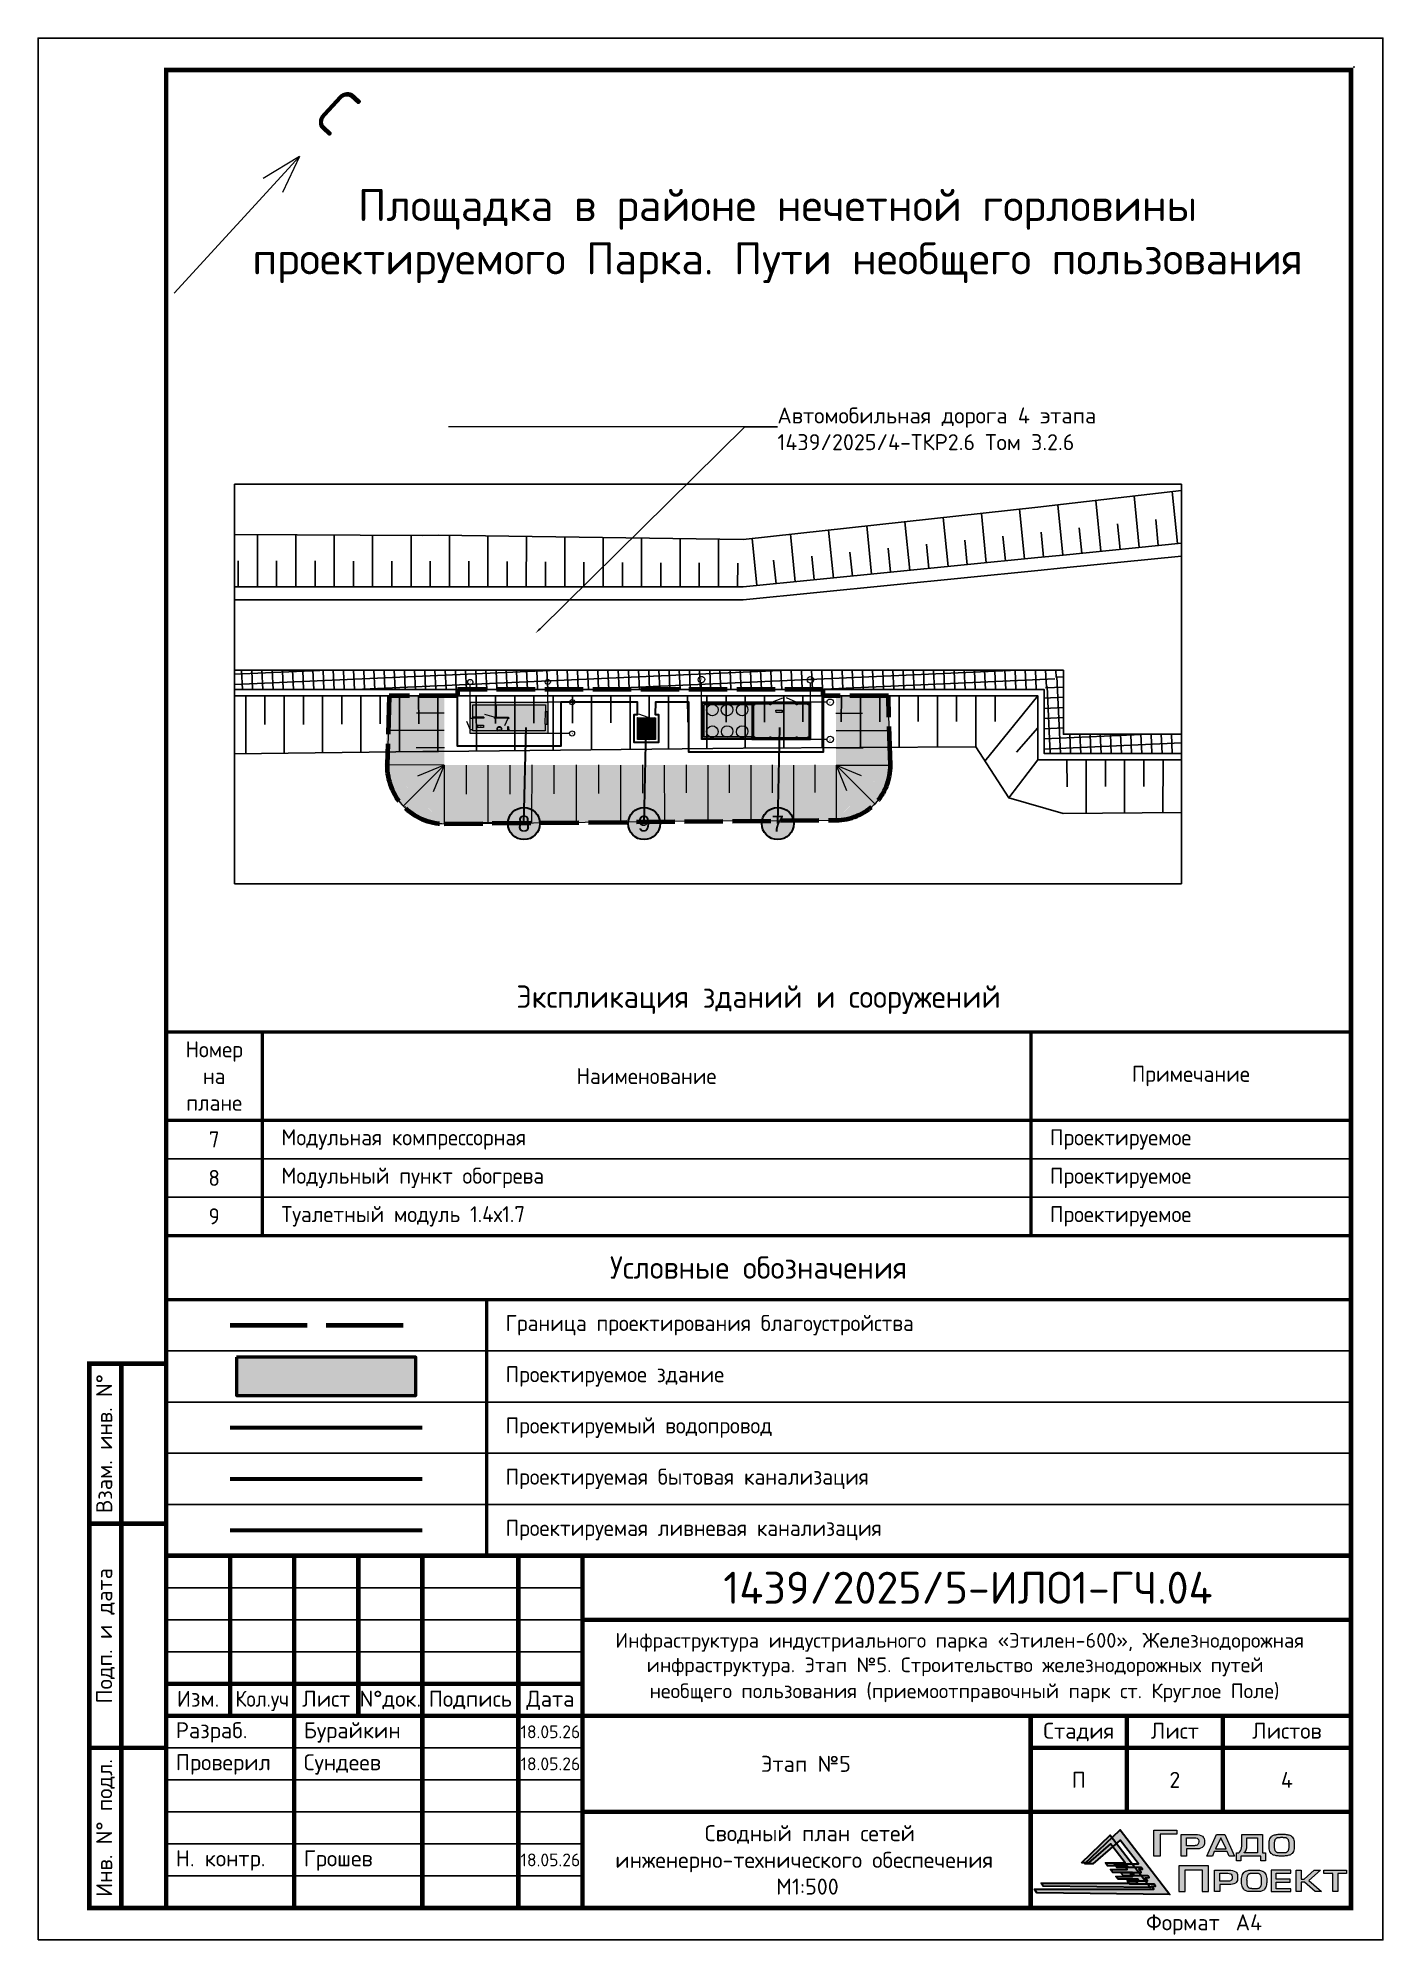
# Paper-space layout '4.2_СПИС' of a CAD drawing. Header units: metres, sheet in millimetres. Extents: x 0 to 210, y 0 to 297.
# The model-space entities are those that its viewports show. They can reach past a viewport. Long polylines and large blocks are cut down to what shows.
import ezdxf
from ezdxf import colors
from ezdxf.entities.mleader import LeaderData, LeaderLine
from ezdxf.enums import TextEntityAlignment as Align
from ezdxf.math import Vec2, Vec3

# ---------------------------------------------------------------- set-up
doc = ezdxf.new("R2010")
doc.units = ezdxf.units.M
doc.linetypes.add('ACAD_ISO02W100', pattern=[15, 12, -3])
for name, color, linetype, lineweight in [('280_ПОР_Откосы планировки', 250, 'Continuous', 20), ('ГП_АД том 3.2.6', 250, 'Continuous', 40), ('ГП_Борт_БР100.20.8', 15, 'Continuous', 30), ('ГП_Границы ЗУ', 1, 'Continuous', 50), ('ГТ_ЭКСПЛИКАЦИЯ', 7, 'Continuous', 30), ('ПД_Проект_Штрих_Тротуар', 24, 'Continuous', 9), ('СО_НВК_В1', 172, 'Continuous', 60), ('СО_НВК_К1', 94, 'Continuous', 60), ('СО_НВК_К2', 14, 'Continuous', 60)]:
    doc.layers.add(name, color=color, linetype=linetype, lineweight=lineweight)
for name, color, linetype in [('_ОФОРМ_Примечания', 7, 'Continuous'), ('_Рамка-текст', 7, 'Continuous'), ('АД_серый', 250, 'Continuous'), ('ВС текст_2эт', 7, 'Continuous'), ('ГП_здания', 7, 'Continuous'), ('ПП_Дорога_Покрытия_Газон', 3, 'Continuous'), ('ПП_Рамка_ДинамическийФормат', 7, 'Continuous'), ('ТХ-площадка', 7, 'Continuous')]:
    doc.layers.add(name, color=color, linetype=linetype)
doc.layers.add('ГП_Штриховка отмостки', color=7, linetype='Continuous', true_color=0xfbfccf)
doc.layers.add('ОНХП-ГП текст', color=98, linetype='Continuous', lineweight=20, true_color=0x000800)
doc.layers.add('помощь', color=1, linetype='Continuous', plot=False)
doc.styles.add('Gipronikel', font='GOST Common.ttf')
doc.styles.add('GOST Common', font='GOST Common.ttf')
doc.styles.add('GOST-2.304_Type-B', font='arial.ttf')
doc.styles.add('ISOCPEUR', font='isocpeur.ttf')
doc.styles.add('Line_GUGK', font='', dxfattribs={"height": 1})
doc.styles.add('ГОСТ', font='')
doc.styles.add('ГОСТ 2.304', font='isocpeui.ttf')
doc.styles.add('СПДС', font='isocpeur.ttf')
doc.styles.add('СПДС 2.5', font='isocpeur.ttf', dxfattribs={"width": 0.8, "height": 2.5})
doc.styles.get('Line_GUGK').set_extended_font_data('Bm431', italic=True)
doc.styles.get('ГОСТ').set_extended_font_data('GOST type A')
doc.linetypes.add('g5_121_t', pattern='A,4,-0.4,["Т",Line_GUGK,S=1,R=0,X=0,Y=-0.5],-1.2,12', length=17.6)
pattern_1 = [(228.935602527, (-2304778.50083, -470363.11837), (0.119693011739, -0.104283965406), []), (318.935602527, (-2304778.50083, -470363.11837), (0.104283965406, 0.119693011739), [])]

psp = doc.layouts.new('4.2_СПИС')

# ---------------------------------------------------------------- texts
at = {"layer": '_Рамка-текст', "char_height": 2, "width": 10, "attachment_point": 5, "line_spacing_factor": 1.1, "style": 'СПДС 2.5'}
for insert in [(80, 32.5), (80, 27.5), (80, 12.5)]:
    psp.add_mtext('{\\W1;18.05.26}', dxfattribs=dict(at, insert=insert))
at = {"layer": 'ВС текст_2эт', "insert": (115.48, 266.07), "char_height": 5, "width": 171.5592, "attachment_point": 5, "style": 'ISOCPEUR'}
psp.add_mtext('Площадка в районе нечетной горловины проектируемого Парка. Пути необщего пользования', dxfattribs=at)
at = {"layer": 'ОНХП-ГП текст', "ltscale": 250, "insert": (47.84, 289.55), "char_height": 7.42, "width": 67.0666, "attachment_point": 1, "rotation": 317.3507, "style": 'ГОСТ'}
psp.add_mtext('С', dxfattribs=at)

msp = doc.modelspace()

# ---------------------------------------------------------------- blocks, each defined once
blk = doc.blocks.new('*U108')
at = {"layer": 'ПП_Рамка_ДинамическийФормат', "linetype": 'Continuous', "lineweight": 30, "true_color": 0x0c6001}
h = blk.add_hatch(color=88, dxfattribs=at)
h.dxf.hatch_style = 1
h.paths.add_polyline_path([(163.4, 11.89), (168.95, 17.21), (176.72, 7.1), (155.95, 7.34), (155.59, 7.93), (174.24, 7.93), (173.87, 8.41), (174.5, 8.41), (174.28, 8.69), (170.46, 8.69), (170.04, 9.24), (173.23, 9.24), (172.86, 9.72), (173.49, 9.73), (173.27, 10), (169.47, 10), (169.04, 10.56), (172.22, 10.56), (171.86, 11.03), (172.48, 11.04), (172.26, 11.33), (168.45, 11.32), (168.02, 11.87), (171.84, 11.88), (168.98, 15.58), (164.72, 11.89)])
at = {"layer": 'ПП_Рамка_ДинамическийФормат', "linetype": 'Continuous', "lineweight": 30, "true_color": 0x033c8c}
h = blk.add_hatch(color=156, dxfattribs=at)
h.dxf.hatch_style = 1
h.paths.add_polyline_path([(162.93, 12.05), (167.41, 16.35), (173.69, 8.19), (156.92, 8.38), (156.62, 8.85), (171.68, 8.85), (171.39, 9.24), (171.89, 9.24), (171.72, 9.47), (168.63, 9.47), (168.29, 9.91), (170.87, 9.91), (170.57, 10.3), (171.08, 10.3), (170.9, 10.53), (167.83, 10.53), (167.48, 10.98), (170.05, 10.98), (169.76, 11.36), (170.26, 11.36), (170.08, 11.6), (167.01, 11.59), (166.66, 12.04), (169.74, 12.04), (167.44, 15.03), (164, 12.05)])
at = {"layer": 'ПП_Рамка_ДинамическийФормат', "linetype": 'Continuous', "lineweight": 0, "true_color": 0x033c8c}
h = blk.add_hatch(color=156, dxfattribs=at)
h.dxf.hatch_style = 1
h.paths.add_polyline_path([(174.23, 13.1), (175.23, 13.1), (175.23, 16.53), (177.8, 16.53), (177.8, 17.14), (174.23, 17.14)])
h = blk.add_hatch(color=156, dxfattribs=at)
h.dxf.hatch_style = 1
h.paths.add_polyline_path([(181.81, 16.19, 0.129761), (180.77, 16.46), (178.48, 16.46), (178.48, 13.1), (179.33, 13.1), (179.33, 14.21), (180.8, 14.21, 0.148195), (181.76, 14.43, 0.229809), (182.12, 15.01), (182.12, 15.6, 0.271278)])
h.paths.add_polyline_path([(179.32, 15.95), (180.58, 15.95, -0.094959), (180.98, 15.88, -0.198887), (181.19, 15.68, -0.099141), (181.26, 15.31, -0.182798), (181.11, 14.9, -0.188884), (180.82, 14.74, -0.015492), (180.55, 14.72), (179.32, 14.72)], flags=16)
h.paths.add_polyline_path([(185.32, 16.48), (184.01, 16.48), (182.49, 13.1), (183.39, 13.1), (183.65, 13.79), (185.68, 13.79), (185.99, 13.1), (186.83, 13.1)])
h.paths.add_polyline_path([(184.67, 15.96), (185.5, 14.23), (183.87, 14.23)], flags=16)
h.paths.add_polyline_path([(191.21, 16.47), (187.94, 16.47), (187.94, 14.64, -0.224), (187.59, 13.73), (187.48, 13.62), (187.13, 13.62), (187.13, 12.35), (187.83, 12.35), (187.83, 13.1), (190.91, 13.1), (190.91, 12.36), (191.64, 12.36), (191.64, 13.62), (191.21, 13.62)])
h.paths.add_polyline_path([(188.73, 15.97), (190.42, 15.97), (190.42, 13.6), (188.33, 13.6), (188.34, 13.66), (188.41, 13.69), (188.48, 13.76, 0.193412), (188.73, 14.4)], flags=16)
h.paths.add_polyline_path([(182.77, 11.58), (178.11, 11.58), (178.11, 7.56), (179.13, 7.56), (179.13, 10.93), (181.75, 10.93), (181.75, 7.56), (182.77, 7.56)])
h.paths.add_polyline_path([(187.29, 9.47), (187.29, 10.05, 0.311605), (187.01, 10.64, 0.129761), (185.97, 10.91), (183.68, 10.91), (183.68, 7.56), (184.53, 7.56), (184.53, 8.66), (186, 8.66, 0.148195), (186.96, 8.89, 0.267677)])
h.paths.add_polyline_path([(184.53, 10.41), (185.78, 10.41, -0.094959), (186.19, 10.33, -0.198887), (186.4, 10.13, -0.099141), (186.47, 9.76, -0.182798), (186.32, 9.35, -0.188884), (186.03, 9.2, -0.015492), (185.76, 9.18), (184.53, 9.18)], flags=16)
h.paths.add_polyline_path([(195.51, 9.48), (193.33, 9.48), (193.33, 10.41), (195.61, 10.41), (195.61, 10.91), (192.53, 10.91), (192.53, 7.56), (195.61, 7.56), (195.61, 8.01), (193.33, 8.01), (193.33, 9.04), (195.51, 9.04)])
h.paths.add_polyline_path([(197.25, 10.91), (196.45, 10.91), (196.45, 7.56), (197.25, 7.56), (197.25, 9), (197.73, 9), (199.41, 7.56), (200.42, 7.56), (198.4, 9.26), (200.26, 10.91), (199.28, 10.91), (197.72, 9.5), (197.25, 9.5)])
h.paths.add_polyline_path([(202.96, 10.4), (204.32, 10.4), (204.32, 10.91), (200.79, 10.91), (200.79, 10.4), (202.15, 10.4), (202.15, 7.56), (202.96, 7.56)])
h = blk.add_hatch(color=156, dxfattribs=at)
h.dxf.hatch_style = 1
edge = h.paths.add_edge_path()
edge.add_spline(control_points=[(194.18, 13.1), (194.31, 13.1), (194.55, 13.1), (194.88, 13.12), (195.17, 13.17), (195.43, 13.26), (195.66, 13.35), (195.86, 13.54), (196.04, 13.82), (196.16, 14.32), (196.15, 14.7), (196.14, 14.94), (196.14, 15.1), (196.14, 15.39), (196.04, 15.79), (195.86, 16.07), (195.66, 16.26), (195.43, 16.36), (195.17, 16.45), (194.88, 16.5), (194.55, 16.51), (194.31, 16.51), (194.18, 16.51), (194.05, 16.51), (193.82, 16.51), (193.49, 16.5), (193.2, 16.45), (192.94, 16.36), (192.71, 16.26), (192.51, 16.07), (192.33, 15.79), (192.23, 15.39), (192.23, 15.1), (192.23, 14.94), (192.22, 14.7), (192.21, 14.32), (192.33, 13.82), (192.51, 13.54), (192.71, 13.35), (192.94, 13.26), (193.2, 13.17), (193.49, 13.12), (193.82, 13.1), (194.05, 13.1), (194.18, 13.1)], knot_values=[0, 0, 0, 0, 0.392432, 0.709081, 0.998708, 1.278127, 1.53821, 1.728059, 2.110629, 2.5013, 3.242256, 3.242256, 3.242256, 3.711066, 4.101736, 4.484307, 4.674156, 4.934238, 5.213657, 5.503284, 5.819934, 6.212366, 6.212366, 6.212366, 6.590896, 6.907546, 7.197173, 7.476592, 7.736674, 7.926524, 8.309094, 8.699764, 9.168574, 9.168574, 9.168574, 9.90953, 10.300201, 10.682771, 10.87262, 11.132703, 11.412122, 11.701749, 12.018398, 12.396929, 12.396929, 12.396929, 12.396929], degree=3, periodic=0)
edge = h.paths.add_edge_path(flags=16)
edge.add_spline(control_points=[(193.07, 14.94), (193.07, 14.88), (193.07, 14.8), (193.07, 14.81), (193.07, 14.69), (193.06, 14.48), (193.1, 14.21), (193.14, 14), (193.23, 13.87), (193.29, 13.75), (193.41, 13.68), (193.54, 13.61), (193.7, 13.6), (193.89, 13.59), (194.04, 13.58), (194.15, 13.58), (194.18, 13.58), (194.22, 13.58), (194.32, 13.58), (194.48, 13.59), (194.66, 13.6), (194.83, 13.61), (194.96, 13.68), (195.07, 13.74), (195.14, 13.87), (195.22, 13.99), (195.27, 14.2), (195.31, 14.47), (195.3, 14.69), (195.3, 14.81), (195.3, 14.93), (195.31, 15.14), (195.27, 15.41), (195.23, 15.62), (195.14, 15.75), (195.07, 15.87), (194.96, 15.93), (194.83, 16), (194.66, 16.01), (194.48, 16.02), (194.32, 16.03), (194.22, 16.03), (194.19, 16.03), (194.15, 16.03), (194.05, 16.03), (193.89, 16.02), (193.71, 16.01), (193.54, 16), (193.41, 15.93), (193.3, 15.87), (193.23, 15.75), (193.15, 15.62), (193.1, 15.41), (193.06, 15.14), (193.07, 15), (193.07, 14.94)], knot_values=[0, 0, 0, 0, 1, 2, 3, 4, 5, 6, 7, 8, 9, 10, 11, 12, 13, 14, 15, 16, 17, 18, 19, 20, 21, 22, 23, 24, 25, 26, 27, 28, 29, 30, 31, 32, 33, 34, 35, 36, 37, 38, 39, 40, 41, 42, 43, 44, 45, 46, 47, 48, 49, 50, 51, 52, 53, 53, 53, 53], degree=3, periodic=0)
h = blk.add_hatch(color=156, dxfattribs=at)
h.dxf.hatch_style = 1
edge = h.paths.add_edge_path()
edge.add_spline(control_points=[(189.88, 7.56), (190.01, 7.56), (190.25, 7.56), (190.58, 7.56), (190.87, 7.58), (191.14, 7.67), (191.36, 7.76), (191.57, 7.96), (191.74, 8.23), (191.86, 8.73), (191.85, 9.11), (191.85, 9.36), (191.85, 9.51), (191.85, 9.8), (191.74, 10.21), (191.57, 10.48), (191.36, 10.68), (191.14, 10.77), (190.87, 10.86), (190.58, 10.91), (190.25, 10.91), (190.01, 10.91), (189.88, 10.91), (189.76, 10.91), (189.52, 10.91), (189.2, 10.91), (188.9, 10.86), (188.64, 10.77), (188.41, 10.68), (188.21, 10.48), (188.04, 10.21), (187.93, 9.8), (187.93, 9.51), (187.93, 9.36), (187.92, 9.11), (187.91, 8.73), (188.04, 8.23), (188.21, 7.96), (188.41, 7.76), (188.64, 7.67), (188.9, 7.58), (189.2, 7.56), (189.52, 7.56), (189.76, 7.56), (189.88, 7.56)], knot_values=[0, 0, 0, 0, 0.392432, 0.709081, 0.998708, 1.278127, 1.53821, 1.728059, 2.110629, 2.5013, 3.242256, 3.242256, 3.242256, 3.711066, 4.101736, 4.484307, 4.674156, 4.934238, 5.213657, 5.503284, 5.819934, 6.212366, 6.212366, 6.212366, 6.590896, 6.907546, 7.197173, 7.476592, 7.736674, 7.926524, 8.309094, 8.699764, 9.168574, 9.168574, 9.168574, 9.90953, 10.300201, 10.682771, 10.87262, 11.132703, 11.412122, 11.701749, 12.018398, 12.396929, 12.396929, 12.396929, 12.396929], degree=3, periodic=0)
edge = h.paths.add_edge_path(flags=16)
edge.add_spline(control_points=[(188.77, 9.35), (188.78, 9.3), (188.78, 9.22), (188.78, 9.22), (188.77, 9.11), (188.77, 8.89), (188.81, 8.62), (188.85, 8.41), (188.93, 8.28), (189, 8.16), (189.11, 8.1), (189.24, 8.03), (189.41, 8.02), (189.59, 8), (189.75, 8), (189.85, 8), (189.89, 8), (189.92, 8), (190.03, 8), (190.19, 8), (190.37, 8.01), (190.53, 8.02), (190.66, 8.09), (190.78, 8.16), (190.85, 8.28), (190.93, 8.4), (190.97, 8.61), (191.01, 8.88), (191.01, 9.1), (191, 9.22), (191.01, 9.34), (191.01, 9.55), (190.97, 9.82), (190.93, 10.03), (190.85, 10.16), (190.78, 10.28), (190.67, 10.34), (190.53, 10.42), (190.37, 10.42), (190.19, 10.44), (190.03, 10.44), (189.93, 10.44), (189.89, 10.44), (189.85, 10.44), (189.75, 10.44), (189.59, 10.44), (189.41, 10.42), (189.25, 10.41), (189.11, 10.34), (189, 10.28), (188.93, 10.16), (188.85, 10.03), (188.81, 9.82), (188.77, 9.55), (188.77, 9.41), (188.77, 9.35)], knot_values=[0, 0, 0, 0, 1, 2, 3, 4, 5, 6, 7, 8, 9, 10, 11, 12, 13, 14, 15, 16, 17, 18, 19, 20, 21, 22, 23, 24, 25, 26, 27, 28, 29, 30, 31, 32, 33, 34, 35, 36, 37, 38, 39, 40, 41, 42, 43, 44, 45, 46, 47, 48, 49, 50, 51, 52, 53, 53, 53, 53], degree=3, periodic=0)
at = {"layer": 'ПП_Рамка_ДинамическийФормат'}
blk.add_lwpolyline([(0, 0), (210, 0), (210, 297), (0, 297)], close=True, dxfattribs=at)
at = {"layer": 'ПП_Рамка_ДинамическийФормат', "const_width": 0.7}
for points in [[(20, 5), (205, 5), (205, 292), (20, 292)], [(8, 5), (20, 5), (20, 90), (8, 90)], [(20, 60), (20, 5), (205, 5), (205, 60)]]:
    blk.add_lwpolyline(points, close=True, dxfattribs=at)
for points in [[(13, 5), (13, 90)], [(20, 65), (8, 65)], [(30, 60), (30, 35)], [(40, 60), (40, 5)], [(50, 60), (50, 35)], [(60, 60), (60, 5)], [(75, 60), (75, 5)], [(85, 60), (85, 5)], [(85, 50), (205, 50)], [(85, 40), (20, 40)], [(85, 35), (20, 35)], [(85, 35), (205, 35)], [(155, 35), (155, 5)], [(170, 35), (170, 20)], [(185, 35), (185, 20)], [(20, 30), (8, 30)], [(205, 30), (155, 30)], [(85, 20), (205, 20)]]:
    blk.add_lwpolyline(points, dxfattribs=at)
at = {"layer": 'ПП_Рамка_ДинамическийФормат'}
for points in [[(85, 55), (20, 55)], [(85, 50), (20, 50)], [(85, 45), (20, 45)], [(85, 30), (20, 30)], [(85, 25), (20, 25)], [(85, 20), (20, 20)], [(85, 15), (20, 15)], [(85, 10), (20, 10)]]:
    blk.add_lwpolyline(points, dxfattribs=at)
at = {"layer": 'ПП_Рамка_ДинамическийФормат', "color": 88, "linetype": 'Continuous', "lineweight": 30, "true_color": 0x0c6001}
blk.add_lwpolyline([(163.4, 11.89), (168.95, 17.21), (176.72, 7.1), (155.95, 7.34), (155.59, 7.93), (174.24, 7.93), (173.87, 8.41), (174.5, 8.41), (174.28, 8.69), (170.46, 8.69), (170.04, 9.24), (173.23, 9.24), (172.86, 9.72), (173.49, 9.73), (173.27, 10), (169.47, 10), (169.04, 10.56), (172.22, 10.56), (171.86, 11.03), (172.48, 11.04), (172.26, 11.33), (168.45, 11.32), (168.02, 11.87), (171.84, 11.88), (168.98, 15.58), (164.72, 11.89)], close=True, dxfattribs=at)
at = {"layer": 'ПП_Рамка_ДинамическийФормат', "color": 7, "linetype": 'Continuous', "lineweight": 30, "true_color": 0xffffff}
blk.add_lwpolyline([(162.93, 12.05), (167.41, 16.35), (173.69, 8.19), (156.92, 8.38), (156.62, 8.85), (171.68, 8.85), (171.39, 9.24), (171.89, 9.24), (171.72, 9.47), (168.63, 9.47), (168.29, 9.91), (170.87, 9.91), (170.57, 10.3), (171.08, 10.3), (170.9, 10.53), (167.83, 10.53), (167.48, 10.98), (170.05, 10.98), (169.76, 11.36), (170.26, 11.36), (170.08, 11.6), (167.01, 11.59), (166.66, 12.04), (169.74, 12.04), (167.44, 15.03), (164, 12.05)], close=True, dxfattribs=at)
at = {"layer": 'ПП_Рамка_ДинамическийФормат', "color": 156, "linetype": 'Continuous', "lineweight": 0, "true_color": 0x033c8c}
blk.add_lwpolyline([(174.23, 13.1), (174.23, 17.14), (177.8, 17.14), (177.8, 16.53), (175.23, 16.53), (175.23, 13.1), (174.23, 13.1)], dxfattribs=at)
for points in [[(178.48, 13.1), (178.48, 16.46), (180.77, 16.46, -0.129761), (181.81, 16.19, -0.271278), (182.12, 15.6), (182.12, 15.01, -0.229809), (181.76, 14.43, -0.148195), (180.8, 14.21), (179.33, 14.21), (179.33, 13.1), (178.48, 13.1)], [(187.94, 16.47), (191.21, 16.47), (191.21, 13.62), (191.64, 13.62), (191.64, 12.36), (190.91, 12.36), (190.91, 13.1), (187.83, 13.1), (187.83, 12.35), (187.13, 12.35), (187.13, 13.62), (187.48, 13.62), (187.59, 13.73, 0.224), (187.94, 14.64), (187.94, 16.47)], [(183.68, 7.56), (183.68, 10.91), (185.97, 10.91, -0.129761), (187.01, 10.64, -0.311605), (187.29, 10.05), (187.29, 9.47, -0.267677), (186.96, 8.89, -0.148195), (186, 8.66), (184.53, 8.66), (184.53, 7.56), (183.68, 7.56)]]:
    blk.add_lwpolyline(points, format="xyb", dxfattribs=at)
for points in [[(179.32, 15.95), (180.58, 15.95, -0.094959), (180.98, 15.88, -0.198887), (181.19, 15.68, -0.099141), (181.26, 15.31, -0.182798), (181.11, 14.9, -0.188884), (180.82, 14.74, -0.015492), (180.55, 14.72), (179.32, 14.72), (179.32, 15.95)], [(188.73, 15.97), (190.42, 15.97), (190.42, 13.6), (188.33, 13.6), (188.34, 13.66), (188.41, 13.69), (188.48, 13.76, 0.193412), (188.73, 14.4), (188.73, 15.97)], [(184.53, 10.41), (185.78, 10.41, -0.094959), (186.19, 10.33, -0.198887), (186.4, 10.13, -0.099141), (186.47, 9.76, -0.182798), (186.32, 9.35, -0.188884), (186.03, 9.2, -0.015492), (185.76, 9.18), (184.53, 9.18), (184.53, 10.41)]]:
    blk.add_lwpolyline(points, format="xyb", close=True, dxfattribs=at)
for points in [[(182.49, 13.1), (184.01, 16.48), (185.32, 16.48), (186.83, 13.1), (185.99, 13.1), (185.68, 13.79), (183.65, 13.79), (183.39, 13.1)], [(183.87, 14.23), (185.5, 14.23), (184.67, 15.96), (183.87, 14.23)], [(182.77, 7.56), (182.77, 11.58), (178.11, 11.58), (178.11, 7.56), (179.13, 7.56), (179.13, 10.93), (181.75, 10.93), (181.75, 7.56)], [(192.53, 10.91), (192.53, 7.56), (195.61, 7.56), (195.61, 8.01), (193.33, 8.01), (193.33, 9.04), (195.51, 9.04), (195.51, 9.48), (193.33, 9.48), (193.33, 10.41), (195.61, 10.41), (195.61, 10.91)], [(196.45, 10.91), (197.25, 10.91), (197.25, 9.5), (197.72, 9.5), (199.28, 10.91), (200.26, 10.91), (198.4, 9.26), (200.42, 7.56), (199.41, 7.56), (197.73, 9), (197.25, 9), (197.25, 7.56), (196.45, 7.56)], [(202.15, 7.56), (202.15, 10.4), (200.79, 10.4), (200.79, 10.91), (204.32, 10.91), (204.32, 10.4), (202.96, 10.4), (202.96, 7.56)]]:
    blk.add_lwpolyline(points, close=True, dxfattribs=at)
for points in [[(194.18, 13.1), (194.31, 13.1), (194.55, 13.1), (194.88, 13.12), (195.17, 13.17), (195.43, 13.26), (195.66, 13.35), (195.86, 13.54), (196.04, 13.82), (196.16, 14.32), (196.15, 14.7), (196.14, 14.94), (196.14, 15.1), (196.14, 15.39), (196.04, 15.79), (195.86, 16.07), (195.66, 16.26), (195.43, 16.36), (195.17, 16.45), (194.88, 16.5), (194.55, 16.51), (194.31, 16.51), (194.18, 16.51), (194.05, 16.51), (193.82, 16.51), (193.49, 16.5), (193.2, 16.45), (192.94, 16.36), (192.71, 16.26), (192.51, 16.07), (192.33, 15.79), (192.23, 15.39), (192.23, 15.1), (192.23, 14.94), (192.22, 14.7), (192.21, 14.32), (192.33, 13.82), (192.51, 13.54), (192.71, 13.35), (192.94, 13.26), (193.2, 13.17), (193.49, 13.12), (193.82, 13.1), (194.05, 13.1), (194.18, 13.1)], [(189.88, 7.56), (190.01, 7.56), (190.25, 7.56), (190.58, 7.56), (190.87, 7.58), (191.14, 7.67), (191.36, 7.76), (191.57, 7.96), (191.74, 8.23), (191.86, 8.73), (191.85, 9.11), (191.85, 9.36), (191.85, 9.51), (191.85, 9.8), (191.74, 10.21), (191.57, 10.48), (191.36, 10.68), (191.14, 10.77), (190.87, 10.86), (190.58, 10.91), (190.25, 10.91), (190.01, 10.91), (189.88, 10.91), (189.76, 10.91), (189.52, 10.91), (189.2, 10.91), (188.9, 10.86), (188.64, 10.77), (188.41, 10.68), (188.21, 10.48), (188.04, 10.21), (187.93, 9.8), (187.93, 9.51), (187.93, 9.36), (187.92, 9.11), (187.91, 8.73), (188.04, 8.23), (188.21, 7.96), (188.41, 7.76), (188.64, 7.67), (188.9, 7.58), (189.2, 7.56), (189.52, 7.56), (189.76, 7.56), (189.88, 7.56)]]:
    blk.add_open_spline(points, degree=3, knots=[0, 0, 0, 0, 0.392432, 0.709081, 0.998708, 1.278127, 1.53821, 1.728059, 2.110629, 2.5013, 3.242256, 3.242256, 3.242256, 3.711066, 4.101736, 4.484307, 4.674156, 4.934238, 5.213657, 5.503284, 5.819934, 6.212366, 6.212366, 6.212366, 6.590896, 6.907546, 7.197173, 7.476592, 7.736674, 7.926524, 8.309094, 8.699764, 9.168574, 9.168574, 9.168574, 9.90953, 10.300201, 10.682771, 10.87262, 11.132703, 11.412122, 11.701749, 12.018398, 12.396929, 12.396929, 12.396929, 12.396929], dxfattribs=at)
for points in [[(193.07, 14.94), (193.07, 14.88), (193.07, 14.8), (193.07, 14.81), (193.07, 14.69), (193.06, 14.48), (193.1, 14.21), (193.14, 14), (193.23, 13.87), (193.29, 13.75), (193.41, 13.68), (193.54, 13.61), (193.7, 13.6), (193.89, 13.59), (194.04, 13.58), (194.15, 13.58), (194.18, 13.58), (194.22, 13.58), (194.32, 13.58), (194.48, 13.59), (194.66, 13.6), (194.83, 13.61), (194.96, 13.68), (195.07, 13.74), (195.14, 13.87), (195.22, 13.99), (195.27, 14.2), (195.31, 14.47), (195.3, 14.69), (195.3, 14.81), (195.3, 14.93), (195.31, 15.14), (195.27, 15.41), (195.23, 15.62), (195.14, 15.75), (195.07, 15.87), (194.96, 15.93), (194.83, 16), (194.66, 16.01), (194.48, 16.02), (194.32, 16.03), (194.22, 16.03), (194.19, 16.03), (194.15, 16.03), (194.05, 16.03), (193.89, 16.02), (193.71, 16.01), (193.54, 16), (193.41, 15.93), (193.3, 15.87), (193.23, 15.75), (193.15, 15.62), (193.1, 15.41), (193.06, 15.14), (193.07, 15), (193.07, 14.94)], [(188.77, 9.35), (188.78, 9.3), (188.78, 9.22), (188.78, 9.22), (188.77, 9.11), (188.77, 8.89), (188.81, 8.62), (188.85, 8.41), (188.93, 8.28), (189, 8.16), (189.11, 8.1), (189.24, 8.03), (189.41, 8.02), (189.59, 8), (189.75, 8), (189.85, 8), (189.89, 8), (189.92, 8), (190.03, 8), (190.19, 8), (190.37, 8.01), (190.53, 8.02), (190.66, 8.09), (190.78, 8.16), (190.85, 8.28), (190.93, 8.4), (190.97, 8.61), (191.01, 8.88), (191.01, 9.1), (191, 9.22), (191.01, 9.34), (191.01, 9.55), (190.97, 9.82), (190.93, 10.03), (190.85, 10.16), (190.78, 10.28), (190.67, 10.34), (190.53, 10.42), (190.37, 10.42), (190.19, 10.44), (190.03, 10.44), (189.93, 10.44), (189.89, 10.44), (189.85, 10.44), (189.75, 10.44), (189.59, 10.44), (189.41, 10.42), (189.25, 10.41), (189.11, 10.34), (189, 10.28), (188.93, 10.16), (188.85, 10.03), (188.81, 9.82), (188.77, 9.55), (188.77, 9.41), (188.77, 9.35)]]:
    blk.add_open_spline(points, degree=3, dxfattribs=at)
at = {"layer": 'ПП_Рамка_ДинамическийФормат'}
blk.add_point((205.5, 292.5), dxfattribs=at)
at = {"layer": 'ПП_Рамка_ДинамическийФормат', "style": 'ISOCPEUR'}
for s, p in [('Взам. инв. N%%D', (12.33, 77.5)), ('Подп. и дата', (12.33, 47.5)), ('Инв. N%%D подл.', (12.33, 17.5))]:
    blk.add_text(s, height=2.5, rotation=90, dxfattribs=at).set_placement(p, align=Align.BOTTOM_CENTER)
at = {"layer": 'ПП_Рамка_ДинамическийФормат', "style": 'СПДС'}
for s, p in [('Изм.', (25, 35.67)), ('Лист', (45, 35.67)), ('N%%Dдок.', (55, 35.67)), ('Подпись', (67.5, 35.67)), ('Дата', (80, 35.67)), ('Стадия', (162.5, 30.67)), ('Лист', (177.5, 30.67)), ('Листов', (195, 30.67))]:
    blk.add_text(s, height=2.5, dxfattribs=at).set_placement(p, align=Align.BOTTOM_CENTER)
at = {"layer": 'ПП_Рамка_ДинамическийФормат', "style": 'СПДС', "width": 0.9}
blk.add_text('Кол.уч', height=2.5, dxfattribs=at).set_placement((35, 35.67), align=Align.BOTTOM_CENTER)
at = {"layer": 'ПП_Рамка_ДинамическийФормат', "style": 'ISOCPEUR'}
blk.add_text('Формат', height=2.5, dxfattribs=at).set_placement((173, 1.5))
at = {"layer": 'ПП_Рамка_ДинамическийФормат', "style": 'СПДС', "flags": 4}
for tag, height, p in [('ШИФР', 5, (145, 55)), ('ОБЪЕКТ', 2.5, (145, 42.5)), ('ПОДОБЪЕКТ', 2.5, (120, 27.5)), ('СТАДИЯ', 2.5, (162.5, 25)), ('ЛИСТ', 2.5, (177.5, 25)), ('ЛИСТОВ', 2.5, (195, 25)), ('ЧЕРТЕЖ', 2.5, (120, 12.5))]:
    blk.add_attdef(tag, text='', height=height, dxfattribs=at).set_placement(p, align=Align.MIDDLE_CENTER)
at = {"layer": 'ПП_Рамка_ДинамическийФормат', "style": 'СПДС'}
for tag, p, flags in [('СПЕЦ_1', (21.5, 31.5), 12), ('ФАМИЛИЯ_1', (41.5, 31.5), 4), ('СПЕЦ_2', (21.5, 26.5), 12), ('ФАМИЛИЯ_2', (41.5, 26.5), 4), ('СПЕЦ_3', (21.5, 21.5), 12), ('ФАМИЛИЯ_3', (41.5, 21.5), 4), ('СПЕЦ_4', (21.5, 16.5), 12), ('ФАМИЛИЯ_4', (41.5, 16.5), 4), ('СПЕЦ_5', (21.5, 11.5), 12), ('ФАМИЛИЯ_5', (41.5, 11.5), 4), ('СПЕЦ_6', (21.5, 6.5), 12), ('ФАМИЛИЯ_6', (41.5, 6.5), 4)]:
    blk.add_attdef(tag, p, '', height=2.5, dxfattribs=dict(at, flags=flags))
blk.add_attdef('ФОРМАТ', (187, 1.5), '', height=2.5, dxfattribs=at)
blk = doc.blocks.new('*T32')
at = {"layer": '_ОФОРМ_Примечания', "color": 0, "lineweight": 50, "transparency": 16777216}
for p, q in [((0, 0), (185, 0)), ((0, 0), (0, -50)), ((185, 0), (185, -50)), ((0, -10), (185, -10)), ((50, -10), (50, -50))]:
    blk.add_line(p, q, dxfattribs=at)
at = {"layer": '_ОФОРМ_Примечания', "color": 0, "lineweight": -2, "transparency": 16777216}
for p, q in [((0, -18), (185, -18)), ((0, -26), (185, -26)), ((0, -34), (185, -34)), ((0, -42), (185, -42)), ((0, -50), (185, -50))]:
    blk.add_line(p, q, dxfattribs=at)
at = {"layer": '_ОФОРМ_Примечания', "transparency": 16777216}
for s, insert, char_height, width, attachment_point, style in [('Условные обозначения', (92.5, -5), 3.5, 182, 5, 'Gipronikel'), ('Граница проектирования благоустройства', (53, -14), 2.5, 129, 4, 'GOST Common'), ('Проектируемое здание', (53, -22), 2.5, 129, 4, 'GOST Common'), ('Проектируемый водопровод', (53, -30), 2.5, 129, 4, 'GOST Common'), ('Проектируемая бытовая канализация', (53, -38), 2.5, 129, 4, 'GOST Common'), ('Проектируемая ливневая канализация', (53, -46), 2.5, 129, 4, 'GOST Common')]:
    blk.add_mtext(s, dxfattribs=dict(at, insert=insert, char_height=char_height, width=width, attachment_point=attachment_point, style=style))
blk = doc.blocks.new('*U11')
at = {"layer": 'ГТ_ЭКСПЛИКАЦИЯ', "linetype": 'g5_121_t', "true_color": 0xffffff}
h = blk.add_hatch(color=7, dxfattribs=at)
h.dxf.hatch_style = 1
edge = h.paths.add_edge_path()
edge.add_arc((0, 0), 2.5, 0, 360)
at = {"layer": 'ГТ_ЭКСПЛИКАЦИЯ'}
blk.add_lwpolyline([(0, 0), (0.33, 15.02)], dxfattribs=at)
blk.add_circle((0, 0), 2.5, dxfattribs=at)
at = {"layer": 'ГТ_ЭКСПЛИКАЦИЯ', "color": 18, "lineweight": 50, "true_color": 0x000000, "style": 'GOST-2.304_Type-B'}
blk.add_attdef('№', text='', height=2.5, dxfattribs=at).set_placement((0, 0), align=Align.MIDDLE_CENTER)
blk = doc.blocks.new('*T109')
at = {"layer": '_ОФОРМ_Примечания', "color": 0, "lineweight": 50, "transparency": 16777216}
for p, q in [((0, -10), (185, -10)), ((0, -10), (0, -41.83)), ((15, -10), (15, -41.83)), ((135, -10), (135, -41.83)), ((185, -10), (185, -41.83)), ((0, -23.83), (185, -23.83))]:
    blk.add_line(p, q, dxfattribs=at)
at = {"layer": '_ОФОРМ_Примечания', "color": 0, "lineweight": -2, "transparency": 16777216}
for p, q in [((0, -29.83), (185, -29.83)), ((0, -35.83), (185, -35.83)), ((0, -41.83), (185, -41.83))]:
    blk.add_line(p, q, dxfattribs=at)
at = {"layer": '_ОФОРМ_Примечания', "transparency": 16777216}
for s, insert, char_height, width, attachment_point, style in [('Экспликация зданий и сооружений ', (92.5, -5), 3.5, 182, 5, 'Gipronikel'), ('Номер на плане', (7.5, -16.92), 2.5, 12, 5, 'Gipronikel'), ('{\\fGOST Common|b0|i0|c204|p34;\\C256;Наименование}', (75, -16.92), 2.5, 117, 5, 'Gipronikel'), ('Примечание', (160, -16.92), 2.5, 47, 5, 'Gipronikel'), ('7', (7.5, -26.83), 2.5, 12, 5, 'GOST Common'), ('Модульная компрессорная', (18, -26.83), 2.5, 114, 4, 'GOST Common'), ('Проектируемое', (138, -26.83), 2.5, 44, 4, 'GOST Common'), ('8', (7.5, -32.83), 2.5, 12, 5, 'GOST Common'), ('Модульный пункт обогрева', (18, -32.83), 2.5, 114, 4, 'GOST Common'), ('Проектируемое', (138, -32.83), 2.5, 44, 4, 'GOST Common'), ('9', (7.5, -38.83), 2.5, 12, 5, 'GOST Common'), ('Туалетный модуль 1.4х1.7', (18, -38.83), 2.5, 114, 4, 'GOST Common'), ('Проектируемое', (138, -38.83), 2.5, 44, 4, 'GOST Common')]:
    blk.add_mtext(s, dxfattribs=dict(at, insert=insert, char_height=char_height, width=width, attachment_point=attachment_point, style=style))
blk = doc.blocks.new('АД 3.2.6')
at = {"layer": 'АД_серый'}
h = blk.add_hatch(dxfattribs=at)
h.set_pattern_fill('ANSI37', color=256, scale=0.25)
h.set_pattern_definition([(45, (-2306975.5191, -453219.8534), (-0.56126600757, 0.56126600757), []), (135, (-2306975.5191, -453219.8534), (-0.56126600757, -0.56126600757), [])])
h.paths.add_polyline_path([(1074.58, 1224.99), (1072.46, 1225.09), (1075.84, 1221.4), (1057.4, 1204.52), (1054.03, 1208.2), (1053.93, 1206.09), (1057.31, 1202.4), (1077.96, 1221.31)])
h = blk.add_hatch(dxfattribs=at)
h.set_pattern_fill('ANSI37', color=256, scale=0.25)
h.set_pattern_definition([(45, (-2306965.9422, -453205.9558), (-0.56126600757, 0.56126600757), []), (135, (-2306965.9422, -453205.9558), (-0.56126600757, -0.56126600757), [])])
edge = h.paths.add_edge_path()
edge.add_line((1053.93, 1206.09), (1054.03, 1208.2))
edge.add_line((1054.03, 1208.2), (1018.62, 1175.79))
edge.add_line((1018.62, 1175.79), (966.99, 1128.52))
edge.add_line((966.99, 1128.52), (878.48, 1047.49))
edge.add_line((878.48, 1047.49), (841.6, 1013.73))
edge.add_line((841.6, 1013.73), (814.31, 988.74))
edge.add_line((814.31, 988.74), (777.44, 954.98))
edge.add_line((777.44, 954.98), (740.56, 921.22))
edge.add_line((740.56, 921.22), (666.8, 853.69))
edge.add_line((666.8, 853.69), (629.92, 819.92))
edge.add_line((629.92, 819.92), (593.04, 786.16))
edge.add_line((593.04, 786.16), (556.17, 752.4))
edge.add_line((556.17, 752.4), (292.42, 510.93))
edge.add_line((292.42, 510.93), (59.06, 297.28))
edge.add_arc((479.25, -161.67), 622.25, 132.47509, 141.1318)
edge.add_line((-5.23, 228.81), (-27.96, 200.61))
edge.add_arc((-516.72, 594.55), 627.75, 312.47523, 321.1318, ccw=False)
edge.add_line((-92.82, 131.54), (-212.23, 22.21))
edge.add_line((-212.23, 22.21), (-211.22, 21.1))
edge.add_line((-211.22, 21.1), (-91.8, 130.43))
edge.add_arc((-516.72, 594.55), 629.25, 312.47523, 321.1318)
edge.add_line((-26.79, 199.67), (-4.06, 227.87))
edge.add_arc((479.25, -161.67), 620.75, 132.47509, 141.1318, ccw=False)
edge.add_line((60.07, 296.18), (293.45, 509.84))
edge.add_line((293.45, 509.84), (557.18, 751.29))
edge.add_line((557.18, 751.29), (594.06, 785.05))
edge.add_line((594.06, 785.05), (630.94, 818.82))
edge.add_line((630.94, 818.82), (667.81, 852.58))
edge.add_line((667.81, 852.58), (741.57, 920.11))
edge.add_line((741.57, 920.11), (778.45, 953.87))
edge.add_line((778.45, 953.87), (815.33, 987.64))
edge.add_line((815.33, 987.64), (842.62, 1012.62))
edge.add_line((842.62, 1012.62), (879.5, 1046.38))
edge.add_line((879.5, 1046.38), (968.01, 1127.42))
edge.add_line((968.01, 1127.42), (1019.63, 1174.69))
edge.add_line((1019.63, 1174.69), (1053.93, 1206.09))
for p, q in [((1056.06, 1223.61, 144.46), (1053.31, 1226.61, 144.46)), ((1057.16, 1224.63, 144.46), (1055.81, 1226.1, 144.46)), ((1053.92, 1221.51, 144.46), (1050.87, 1224.24, 144.46)), ((1054.95, 1222.6, 144.46), (1053.56, 1224.12, 144.46)), ((1051.92, 1219.27, 144.46), (1048.91, 1221.97, 144.46)), ((1052.92, 1220.39, 144.46), (1051.41, 1221.75, 144.46)), ((1049.92, 1217.04, 144.46), (1046.94, 1219.7, 144.46)), ((1050.92, 1218.16, 144.46), (1049.42, 1219.5, 144.46)), ((1047.92, 1214.8, 144.46), (1044.98, 1217.43, 144.46)), ((1048.92, 1215.92, 144.46), (1047.44, 1217.24, 144.46)), ((1045.92, 1212.57, 144.46), (1043.02, 1215.17, 144.46)), ((1046.92, 1213.68, 144.46), (1045.46, 1214.99, 144.46)), ((1072.24, 1215.39, 149.18), (1073.6, 1213.91, 149.18)), ((1070.03, 1213.36, 149.18), (1071.39, 1211.87, 149.18)), ((1071.13, 1214.38, 149.18), (1073.86, 1211.4, 149.18)), ((1043.92, 1210.33, 144.46), (1041.04, 1212.91, 144.46)), ((1044.92, 1211.45, 144.46), (1043.47, 1212.74, 144.46)), ((1068.92, 1212.35, 149.18), (1071.67, 1209.35, 149.18)), ((1041.92, 1208.1, 144.46), (1039.06, 1210.66, 144.46)), ((1042.92, 1209.21, 144.46), (1041.48, 1210.5, 144.46)), ((1066.71, 1210.32, 149.18), (1069.48, 1207.3, 149.18)), ((1067.81, 1211.34, 149.18), (1069.19, 1209.83, 149.18)), ((1065.6, 1209.31, 149.18), (1066.99, 1207.79, 149.18)), ((1039.92, 1205.86, 144.46), (1037.08, 1208.4, 144.46)), ((1040.92, 1206.98, 144.46), (1039.49, 1208.25, 144.46)), ((1064.49, 1208.3, 149.18), (1067.28, 1205.25, 149.18)), ((1037.92, 1203.63, 144.46), (1035.1, 1206.15, 144.46)), ((1038.92, 1204.74, 144.46), (1037.5, 1206.01, 144.46)), ((1062.28, 1206.27, 149.18), (1065.09, 1203.21, 149.18)), ((1063.39, 1207.29, 149.18), (1064.79, 1205.76, 149.18)), ((1053.9, 1205.38), (1054.3, 1198.84)), ((1061.18, 1205.26, 149.18), (1062.58, 1203.72, 149.18)), ((1035.92, 1201.39, 144.46), (1033.12, 1203.89, 144.46)), ((1036.92, 1202.51, 144.46), (1035.51, 1203.76, 144.46)), ((1051.44, 1203.13, 149.18), (1052.79, 1201.66, 149.18)), ((1058.96, 1203.23, 149.18), (1060.38, 1201.69, 149.18)), ((1060.07, 1204.25, 149.18), (1062.89, 1201.17, 149.18)), ((1033.92, 1199.16, 144.46), (1031.14, 1201.64, 144.46)), ((1034.92, 1200.27, 144.46), (1033.52, 1201.52, 144.46)), ((1050.34, 1202.12, 149.18), (1053.03, 1199.17, 149.18)), ((1057.28, 1201.69), (1057.62, 1197.98)), ((1048.13, 1200.09, 149.18), (1050.83, 1197.13, 149.18)), ((1049.23, 1201.1, 149.18), (1050.58, 1199.63, 149.18)), ((1031.92, 1196.92, 144.46), (1029.16, 1199.38, 144.46)), ((1032.92, 1198.04, 144.46), (1031.53, 1199.27, 144.46)), ((1047.02, 1199.08, 149.18), (1048.38, 1197.6, 149.18)), ((1029.78, 1194.82, 144.46), (1027.26, 1197.57, 144.46)), ((1030.88, 1195.83, 144.46), (1029.63, 1197.2, 144.46)), ((1044.81, 1197.05, 149.18), (1046.17, 1195.56, 149.18)), ((1045.91, 1198.07, 149.18), (1048.63, 1195.1, 149.18)), ((1027.57, 1192.79, 144.46), (1025.02, 1195.58, 144.46)), ((1043.7, 1196.04, 149.18), (1046.43, 1193.06, 149.18)), ((1028.67, 1193.81, 144.46), (1027.4, 1195.19, 144.46)), ((1041.49, 1194.01, 149.18), (1044.23, 1191.02, 149.18)), ((1042.59, 1195.03, 149.18), (1043.96, 1193.53, 149.18)), ((1025.35, 1190.77, 144.46), (1022.77, 1193.58, 144.46)), ((1026.46, 1191.78, 144.46), (1025.18, 1193.18, 144.46)), ((1040.38, 1193, 149.18), (1041.76, 1191.5, 149.18)), ((1023.14, 1188.74, 144.46), (1020.53, 1191.59, 144.46)), ((1024.25, 1189.75, 144.46), (1022.95, 1191.17, 144.46)), ((1038.17, 1190.98, 149.18), (1039.55, 1189.47, 149.18)), ((1039.27, 1191.99, 149.18), (1042.03, 1188.98, 149.18)), ((1020.93, 1186.72, 144.46), (1018.29, 1189.6, 144.46)), ((1037.06, 1189.96, 149.18), (1039.83, 1186.94, 149.18)), ((1022.03, 1187.73, 144.46), (1020.72, 1189.16, 144.46)), ((1035.96, 1188.95, 149.18), (1037.34, 1187.43, 149.18)), ((1018.71, 1184.69, 144.46), (1016.05, 1187.6, 144.46)), ((1019.82, 1185.7, 144.46), (1018.5, 1187.15, 144.46)), ((1033.74, 1186.92, 149.18), (1035.14, 1185.4, 149.18)), ((1034.85, 1187.94, 149.18), (1037.64, 1184.89, 149.18)), ((1016.5, 1182.66, 144.46), (1013.81, 1185.61, 144.46)), ((1017.61, 1183.68, 144.46), (1016.27, 1185.14, 144.46)), ((1032.64, 1185.91, 149.18), (1035.44, 1182.84, 149.18)), ((1014.29, 1180.64, 144.46), (1011.56, 1183.62, 144.46)), ((1030.42, 1183.89, 149.18), (1033.25, 1180.8, 149.18)), ((1031.53, 1184.9, 149.18), (1032.94, 1183.36, 149.18)), ((1015.4, 1181.65, 144.46), (1014.04, 1183.13, 144.46)), ((1029.32, 1182.87, 149.18), (1030.74, 1181.32, 149.18)), ((1012.08, 1178.61, 144.46), (1009.35, 1181.59, 144.46)), ((1013.18, 1179.63, 144.46), (1011.82, 1181.11, 144.46)), ((1027.1, 1180.85, 149.18), (1028.54, 1179.28, 149.18)), ((1028.21, 1181.86, 149.18), (1031.06, 1178.75, 149.18)), ((1009.86, 1176.59, 144.46), (1007.13, 1179.57, 144.46)), ((1026, 1179.83, 149.18), (1028.87, 1176.7, 149.18)), ((1010.97, 1177.6, 144.46), (1009.61, 1179.09, 144.46)), ((1023.79, 1177.81, 149.18), (1026.68, 1174.65, 149.18)), ((1024.89, 1178.82, 149.18), (1026.33, 1177.25, 149.18)), ((1007.65, 1174.56, 144.46), (1004.91, 1177.56, 144.46)), ((1008.76, 1175.57, 144.46), (1007.39, 1177.07, 144.46)), ((1022.68, 1176.8, 149.18), (1024.13, 1175.21, 149.18)), ((1005.44, 1172.54, 144.46), (1002.69, 1175.54, 144.46)), ((1006.55, 1173.55, 144.46), (1005.17, 1175.05, 144.46)), ((1020.47, 1174.77, 149.18), (1021.93, 1173.17, 149.18)), ((1021.57, 1175.78, 149.18), (1024.49, 1172.6, 149.18)), ((1003.23, 1170.51, 144.46), (1000.47, 1173.52, 144.46)), ((1019.36, 1173.76, 149.18), (1022.3, 1170.55, 149.18)), ((1004.33, 1171.52, 144.46), (1002.95, 1173.03, 144.46)), ((1017.15, 1171.73, 149.18), (1020.1, 1168.5, 149.18)), ((1018.25, 1172.74, 149.18), (1019.73, 1171.14, 149.18)), ((1001.01, 1168.48, 144.46), (998.24, 1171.51, 144.46)), ((1002.12, 1169.5, 144.46), (1000.74, 1171.01, 144.46)), ((1016.04, 1170.72, 149.18), (1017.52, 1169.1, 149.18)), ((998.8, 1166.46, 144.46), (996.02, 1169.49, 144.46)), ((999.91, 1167.47, 144.46), (998.52, 1168.99, 144.46)), ((1014.93, 1169.7, 149.18), (1017.91, 1166.45, 149.18)), ((996.59, 1164.43, 144.46), (993.8, 1167.48, 144.46)), ((1012.72, 1167.68, 149.18), (1015.73, 1164.4, 149.18)), ((1013.83, 1168.69, 149.18), (1015.32, 1167.06, 149.18)), ((997.69, 1165.44, 144.46), (996.3, 1166.96, 144.46)), ((1011.62, 1166.67, 149.18), (1013.12, 1165.02, 149.18)), ((1009.4, 1164.64, 149.18), (1010.92, 1162.98, 149.18)), ((1010.51, 1165.65, 149.18), (1013.54, 1162.35, 149.18)), ((1008.3, 1163.63, 149.18), (1011.35, 1160.3, 149.18)), ((1006.08, 1161.6, 149.18), (1009.16, 1158.24, 149.18)), ((1007.19, 1162.61, 149.18), (1008.72, 1160.94, 149.18)), ((1004.98, 1160.59, 149.18), (1006.52, 1158.9, 149.18)), ((1002.76, 1158.56, 149.18), (1004.32, 1156.86, 149.18)), ((1003.87, 1159.58, 149.18), (1006.97, 1156.19, 149.18)), ((1001.66, 1157.55, 149.18), (1004.78, 1154.14, 149.18)), ((999.45, 1155.52, 149.18), (1002.62, 1152.06, 149.18)), ((1000.55, 1156.54, 149.18), (1002.12, 1154.83, 149.18)), ((998.34, 1154.51, 149.18), (999.95, 1152.75, 149.18)), ((996.13, 1152.49, 149.18), (997.79, 1150.66, 149.18)), ((997.23, 1153.5, 149.18), (1000.51, 1149.92, 149.18))]:
    blk.add_line(p, q, dxfattribs=at)
for points in [[(1066.39, 1231.72), (1055.33, 1221.59), (1048.63, 1214.1), (1047.29, 1212.6), (1031.87, 1195.38), (736.84, 925.27)], [(59.06, 297.28), (1052.55, 1206.85), (1054.03, 1208.2), (1057.4, 1204.52), (1064.78, 1211.27), (1075.84, 1221.4)]]:
    blk.add_lwpolyline(points, dxfattribs=at)
at = {"layer": 'АД_серый', "flags": 128}
blk.add_lwpolyline([(1344.16, 1465.5), (1278.69, 1409.95, 0.009404), (1222.38, 1360.31), (1074.58, 1224.99), (1077.96, 1221.31), (1065.79, 1210.16), (1057.31, 1202.4), (1053.93, 1206.09), (60.07, 296.18, 0.03779), (-4.06, 227.87), (-26.79, 199.67, -0.037789), (-91.8, 130.43), (-211.22, 21.1), (-212.23, 22.21)], format="xyb", dxfattribs=at)
at = {"layer": 'АД_серый', "linetype": 'Continuous', "flags": 128}
for points in [[(985.31, 1142.58), (1000.06, 1156.08), (1018.5, 1172.97), (1019.39, 1173.78), (1036.94, 1189.85), (1053.9, 1205.38), (1057.28, 1201.69), (1066.13, 1209.79), (1078.67, 1221.27)], [(991.52, 1165.41), (1010.04, 1182.21), (1010.92, 1183.04), (1028.69, 1198.85), (1043.96, 1216.24), (1045.27, 1217.77), (1051.86, 1225.38), (1062.55, 1234.43)], [(994.32, 1162.35), (1012.76, 1179.24), (1013.65, 1180.05), (1031.2, 1196.12), (1046.61, 1213.34), (1047.95, 1214.84), (1054.65, 1222.33), (1064.97, 1231.79)], [(989.18, 1138.35), (1003.2, 1152.66), (1021.44, 1169.75), (1022.33, 1170.58), (1039.7, 1186.83), (1053.03, 1199.17), (1057.62, 1197.98), (1061.58, 1199.95), (1068.9, 1206.76), (1079.13, 1216.33)]]:
    blk.add_lwpolyline(points, dxfattribs=at)
at = {"layer": 'АД_серый', "flags": 128}
blk.add_lwpolyline([(1055.59, 1203.54), (1055.66, 1201.02)], dxfattribs=at)
blk = doc.blocks.new('A$C87f44b07')
h = blk.add_hatch(color=1)
h.dxf.hatch_style = 1
h.paths.add_polyline_path([(14.67, 15.84), (20.9, 21.63), (22.87, 19.5), (16.65, 13.72)])
h = blk.add_hatch(color=1)
h.dxf.hatch_style = 1
h.paths.add_polyline_path([(14.01, 11.27), (12.98, 10.32), (11.82, 11.56), (12.85, 12.51)])
h = blk.add_hatch(color=1)
h.dxf.hatch_style = 1
h.paths.add_polyline_path([(1.44, 3.56), (5.88, 7.68), (7.54, 5.89), (3.09, 1.77)])
at = {"layer": 'ГП_здания', "lineweight": 13, "ltscale": 100}
h = blk.add_hatch(dxfattribs=at)
h.set_pattern_fill('ANSI37', color=256, scale=0.02, angle=-137.1233)
h.set_pattern_definition([(267.8767, (21.54587, 18.362606), (0.0634564, -0.0023527), []), (357.8767, (21.54587, 18.362606), (0.0023527, 0.0634564), [])])
h.paths.add_polyline_path([(19.61, 16.47), (20.61, 17.4), (20.53, 17.49), (19.53, 16.56)])
h.paths.add_polyline_path([(20.61, 17.4), (22.87, 19.5), (22.79, 19.59), (20.53, 17.49)])
h.paths.add_polyline_path([(22.12, 18.8), (22.04, 18.89), (22.04, 18.89)])
h.paths.add_polyline_path([(22.7, 19.51), (22.79, 19.59), (20.9, 21.63), (20.81, 21.54)])
h.paths.add_polyline_path([(19.52, 16.39), (19.61, 16.47), (17.64, 18.6), (17.55, 18.51)])
h.paths.add_polyline_path([(17.72, 18.51), (18.72, 19.44), (18.64, 19.52), (17.64, 18.6)])
h.paths.add_polyline_path([(20.16, 20.78), (20.89, 21.46), (20.81, 21.54), (20.08, 20.86)])
at = {"layer": 'ГП_здания', "linetype": 'Continuous', "lineweight": 13}
for points in [[(12.3, 11.16, -1), (12.27, 11.18, -1)], [(4.59, 3.53, -1), (4.57, 3.51, -1)]]:
    blk.add_hatch(color=256, dxfattribs=at).paths.add_polyline_path(points)
at = {"layer": 'ГП_Штриховка отмостки'}
h = blk.add_hatch(dxfattribs=at)
h.set_pattern_fill('ANSI37', color=8, scale=0.05, angle=-176.0644)
h.set_pattern_definition(pattern_1)
h.paths.add_polyline_path([(13.26, 15.9), (20.95, 23.04), (24.29, 19.45), (16.59, 12.3)])
h.paths.add_polyline_path([(14.67, 15.84), (20.9, 21.63), (22.87, 19.5), (16.65, 13.72)], flags=16)
h = blk.add_hatch(dxfattribs=at)
h.set_pattern_fill('ANSI37', color=8, scale=0.05, angle=-176.0644)
h.set_pattern_definition(pattern_1)
h.paths.add_polyline_path([(14.36, 11.25), (12.97, 9.96), (11.47, 11.57), (11.65, 11.74), (11.82, 11.56), (12.84, 12.51), (12.67, 12.69), (12.86, 12.87)])
h.paths.add_polyline_path([(14.01, 11.27), (12.98, 10.32), (11.82, 11.56), (12.85, 12.51)], flags=16)
h = blk.add_hatch(dxfattribs=at)
h.set_pattern_fill('ANSI37', color=8, scale=0.05, angle=-176.0644)
h.set_pattern_definition(pattern_1)
h.paths.add_polyline_path([(0.02, 3.61), (5.93, 9.09), (8.95, 5.84), (3.04, 0.36)])
h.paths.add_polyline_path([(1.44, 3.56), (5.88, 7.68), (7.54, 5.89), (3.09, 1.77)], flags=16)
at = {"layer": 'ПД_Проект_Штрих_Тротуар'}
h = blk.add_hatch(dxfattribs=at)
h.set_pattern_fill('ANSI37', color=256, scale=0.25, angle=-9.0786)
h.set_pattern_definition([(35.921367233, (-2303563.1773, -469239.12975), (-0.46567280787, 0.64279693412), []), (125.921367233, (-2303563.1773, -469239.12975), (-0.64279693412, -0.46567280787), [])])
h.paths.add_polyline_path([(5.93, 9.09), (13.26, 15.9), (13.94, 15.16), (12.03, 13.39), (12.84, 12.51), (11.82, 11.56), (11.01, 12.44), (6.61, 8.36)])
at = {"layer": 'ПП_Дорога_Покрытия_Газон'}
h = blk.add_hatch(dxfattribs=at)
h.set_pattern_fill('ANSI37', color=256, scale=0.15, angle=-9.0786)
h.set_pattern_definition([(35.921367233, (-2304777.8166, -470374.10684), (-0.27940368472, 0.38567816047), []), (125.921367233, (-2304777.8166, -470374.10684), (-0.38567816047, -0.27940368472), [])])
h.paths.add_polyline_path([(-0.39, 2.54), (0.36, 3.24), (3.04, 0.36), (8.95, 5.84), (6.61, 8.36), (11.01, 12.44), (11.65, 11.74), (11.47, 11.57), (12.97, 9.96), (14.36, 11.25), (12.86, 12.87), (12.67, 12.69), (12.03, 13.39), (13.94, 15.16), (16.59, 12.3), (24.29, 19.45), (21.29, 22.67), (22.03, 23.35), (25.7, 19.4), (3.28, -1.41)])
at = {"layer": 'ГП_Борт_БР100.20.8'}
blk.add_lwpolyline([(20.95, 23.04), (24.29, 19.45), (16.59, 12.3), (13.94, 15.16), (12.03, 13.39), (12.67, 12.69), (12.86, 12.87), (14.36, 11.25), (12.97, 9.96), (11.47, 11.57), (11.65, 11.74), (11.01, 12.44), (6.61, 8.36), (8.95, 5.84), (3.04, 0.36), (0.02, 3.61)], dxfattribs=at)
at = {"layer": 'ГП_здания', "lineweight": 13, "ltscale": 50}
for p, q in [((21.85, 22.51), (20.47, 21.22)), ((23.82, 20.38), (22.44, 19.1))]:
    blk.add_line(p, q, dxfattribs=at)
at = {"layer": 'ГП_здания', "lineweight": 13, "ltscale": 100}
for p, q in [((20.9, 21.63), (14.67, 15.84)), ((20.98, 21.54), (17.64, 18.44)), ((20.08, 20.86), (19.3, 20.61)), ((20.81, 21.54), (22.79, 19.42)), ((20.9, 21.63), (22.87, 19.5)), ((22.87, 19.5), (16.65, 13.72)), ((18.64, 19.52), (19.08, 20.41)), ((22.79, 19.59), (19.45, 16.49)), ((14.89, 15.92), (17.62, 18.46)), ((17.69, 18.36), (14.97, 15.83)), ((17.55, 18.51), (19.52, 16.39)), ((17.55, 18.51), (19.52, 16.39)), ((17.64, 18.6), (19.61, 16.47)), ((19.38, 16.54), (16.66, 14.01)), ((16.74, 13.93), (19.47, 16.47)), ((14.67, 15.84), (16.65, 13.72)), ((16.66, 13.86), (14.81, 15.85)), ((16.66, 14.01), (14.97, 15.83)), ((1.44, 3.56), (5.88, 7.68)), ((2.91, 4.92), (5.88, 7.68)), ((5.88, 7.68), (6.56, 6.95)), ((6.22, 7.02), (6.37, 7.15)), ((6.9, 6.28), (6.22, 7.02)), ((6.29, 7.08), (6.37, 7.15)), ((7, 6.38), (6.32, 7.11)), ((7.05, 6.42), (6.37, 7.15)), ((6.9, 6.28), (7.05, 6.42)), ((1.48, 3.6), (2.91, 4.92)), ((3, 4.74), (3.65, 4.04)), ((3.06, 4.79), (3.71, 4.09)), ((4.42, 4.64), (3.65, 3.92)), ((4.42, 4.64), (4.44, 4.62)), ((4.5, 4.67), (4.44, 4.62)), ((4.44, 4.62), (4.64, 4.03)), ((1.44, 3.56), (2.3, 2.63)), ((3, 3.43), (2.37, 2.84)), ((3.06, 3.37), (2.43, 2.79)), ((3.59, 3.98), (2.93, 3.63)), ((3, 3.43), (3.06, 3.37)), ((3.59, 3.98), (3.65, 3.92)), ((4.94, 4.19), (4.88, 4.14)), ((4.88, 4.14), (5.1, 3.9)), ((2.23, 2.28), (2.91, 1.97)), ((2.44, 2.77), (2.3, 2.63)), ((2.98, 1.89), (2.3, 2.63)), ((3.11, 2.05), (2.45, 2.76)), ((3.06, 2.11), (2.91, 1.97))]:
    blk.add_line(p, q, dxfattribs=at)
at = {"layer": 'ГП_здания', "linetype": 'Continuous', "lineweight": 13}
for p, q in [((12.32, 11.03), (12.15, 11.21)), ((13.15, 10.95), (13.22, 10.84)), ((13.22, 10.84), (13.47, 11.07)), ((13.22, 10.77), (13.32, 10.66)), ((13.32, 10.66), (13.32, 10.66)), ((13.64, 10.92), (13.35, 10.66)), ((13.47, 11.07), (13.36, 11.15)), ((13.54, 11.06), (13.64, 10.95)), ((13.64, 10.95), (13.64, 10.95)), ((4.72, 3.55), (4.54, 3.38))]:
    blk.add_line(p, q, dxfattribs=at)
at = {"layer": 'ГП_здания', "lineweight": 13, "ltscale": 0.05}
for p, q in [((5.88, 7.68), (4.93, 8.7)), ((7.11, 8.83), (5.88, 7.68)), ((8.78, 7.05), (7.54, 5.89)), ((1.44, 3.56), (0.49, 4.57))]:
    blk.add_line(p, q, dxfattribs=at)
at = {"layer": 'ГП_здания', "lineweight": 13, "ltscale": 50, "extrusion": (-0.73282, -0.680423, 0)}
for points, elevation in [([(-1.63, 0), (-3.13, 0)], -30.03), ([(-1.63, 0), (-3.15, 0)], -21.53)]:
    blk.add_lwpolyline(points, dxfattribs=dict(at, elevation=elevation))
at = {"layer": 'ГП_здания', "lineweight": 13, "ltscale": 100}
for points in [[(14.67, 15.84), (20.9, 21.63), (22.87, 19.5), (16.65, 13.72)], [(20.15, 20.93), (20.29, 20.77), (20.22, 20.71), (20.08, 20.86)], [(21.04, 21.47), (20.89, 21.33), (20.83, 21.4), (20.98, 21.54)], [(18.64, 19.52), (18.78, 19.37), (18.71, 19.31), (18.57, 19.46)], [(19.81, 19.54), (19.47, 19.22), (19.34, 19.35), (19.69, 19.67)], [(22.79, 19.59), (22.64, 19.45), (22.58, 19.51), (22.73, 19.66)], [(17.85, 18.5), (17.69, 18.36), (17.63, 18.43), (17.78, 18.57)], [(21.98, 18.95), (22.12, 18.8), (22.05, 18.74), (21.91, 18.89)], [(19.59, 16.62), (19.44, 16.48), (19.38, 16.54), (19.53, 16.69)], [(20.47, 17.55), (20.61, 17.4), (20.54, 17.34), (20.4, 17.49)], [(14.89, 15.92), (14.73, 15.78), (14.67, 15.84), (14.83, 15.99)], [(16.8, 13.86), (16.65, 13.72), (16.58, 13.78), (16.74, 13.93)], [(14.01, 11.27), (12.98, 10.32), (11.82, 11.56), (12.85, 12.51)], [(1.44, 3.56), (5.88, 7.68), (7.54, 5.89), (3.09, 1.77)], [(3.53, 2.81), (3.19, 2.49), (3.07, 2.62), (3.41, 2.94)]]:
    blk.add_lwpolyline(points, close=True, dxfattribs=at)
for points in [[(20.08, 20.86), (20.16, 20.78), (20.89, 21.46), (22.7, 19.51), (19.53, 16.56), (17.72, 18.51), (18.72, 19.44), (18.64, 19.52), (17.55, 18.51), (19.52, 16.39), (22.87, 19.5), (20.9, 21.63), (20.08, 20.86)], [(12.43, 12.13), (11.71, 11.83)], [(2.3, 2.63), (1.44, 3.56), (5.88, 7.68), (6.37, 7.15)], [(2.44, 2.77), (1.72, 3.55), (5.87, 7.4), (6.22, 7.02)], [(7.05, 6.42), (7.54, 5.89), (3.09, 1.77), (2.91, 1.97)], [(6.9, 6.28), (7.25, 5.9), (3.11, 2.05), (3.05, 2.11)], [(3.59, 3.98), (4.42, 4.75), (4.5, 4.67)], [(3.98, 4.34), (4.06, 4.41)], [(4.94, 4.19), (5.16, 3.96)]]:
    blk.add_lwpolyline(points, dxfattribs=at)
at = {"layer": 'ГП_здания', "lineweight": 13}
for points in [[(12.98, 10.32), (12.84, 12.51)], [(14.01, 11.27), (11.82, 11.56)]]:
    blk.add_lwpolyline(points, dxfattribs=at)
at = {"layer": 'ГП_здания', "linetype": 'Continuous', "lineweight": 13}
for centre, radius in [((19.71, 22.91), 0.25), ((22.03, 22.68), 0.25), ((24.01, 20.55), 0.25), ((13.46, 17.14), 0.25), ((12.28, 11.17), 0.0175), ((13.42, 10.87), 0.03), ((4.79, 8.84), 0.2), ((7.26, 8.97), 0.2), ((8.92, 7.18), 0.2), ((0.36, 4.72), 0.2), ((4.58, 3.52), 0.0175)]:
    blk.add_circle(centre, radius, dxfattribs=at)
at = {"layer": 'ГП_здания', "lineweight": 13, "ltscale": 100}
for centre in [(17.4, 17.56), (15.7, 15.98), (16.54, 16.76), (18.55, 16.32), (16.85, 14.74), (17.69, 15.53)]:
    blk.add_circle(centre, 0.452, dxfattribs=at)
at = {"layer": 'ГП_здания', "linetype": 'Continuous', "lineweight": 13}
for centre, radius, start, end in [((13.26, 10.8), 0.05, 132.8721, 222.8721), ((13.34, 10.67), 0.02, 222.8721, 312.8721), ((13.5, 11.03), 0.05, 42.8721, 132.8721), ((13.62, 10.94), 0.02, 312.8721, 42.8721)]:
    blk.add_arc(centre, radius, start, end, dxfattribs=at)
for centre, major_axis in [((12.34, 11.22), (0.143, -0.154)), ((4.53, 3.57), (0.154, 0.143))]:
    blk.add_ellipse(centre, major_axis=major_axis, ratio=0.833333, start_param=5.35589, end_param=10.352073, dxfattribs=at)
at = {"layer": 'ГП_здания', "linetype": 'Continuous', "lineweight": 13, "extrusion": (0, 0, -1)}
for centre, major_axis, ratio in [((12.35, 11.23), (0.119, -0.128), 0.7), ((13.17, 11.14), (-0.112, 0.121), 0.787879), ((4.52, 3.58), (0.128, 0.119), 0.7)]:
    blk.add_ellipse(centre, major_axis=major_axis, ratio=ratio, dxfattribs=at)
for centre, major_axis, ratio, start_param, end_param in [((13.17, 11.14), (-0.136, 0.147), 0.9, 4.096226, 8.470144), ((13.11, 11.2), (-0.0454, -0.0421), 0.577044, -3.141592653589793, 3.141592653589793)]:
    blk.add_ellipse(centre, major_axis=major_axis, ratio=ratio, start_param=start_param, end_param=end_param, dxfattribs=at)
at = {"layer": 'ГП_Штриховка отмостки', "color": 8}
for points in [[(13.26, 15.9), (20.95, 23.04), (24.29, 19.45), (16.59, 12.3)], [(14.36, 11.25), (12.97, 9.96), (11.47, 11.57), (11.65, 11.74), (11.82, 11.56), (12.84, 12.51), (12.67, 12.69), (12.86, 12.87)], [(0.02, 3.61), (5.93, 9.09), (8.95, 5.84), (3.04, 0.36)]]:
    blk.add_lwpolyline(points, close=True, dxfattribs=at)
at = {"layer": 'ПП_Дорога_Покрытия_Газон', "elevation": 146.59}
blk.add_lwpolyline([(-0.39, 2.54), (3.28, -1.41), (25.7, 19.4), (22.03, 23.35)], dxfattribs=at)
at = {"layer": 'ГП_здания', "linetype": 'Continuous', "lineweight": 13, "style": 'ГОСТ 2.304'}
for s, p in [('1', (19.66, 23)), ('2', (13.42, 17.18))]:
    blk.add_text(s, height=0.175, rotation=222.8767, dxfattribs=at).set_placement(p, align=Align.CENTER)
at = {"layer": 'ГП_здания', "lineweight": 13, "style": 'ГОСТ 2.304'}
for s, p in [('А', (22.05, 22.79)), ('Б', (24.01, 20.64))]:
    blk.add_text(s, height=0.15, rotation=222.8767, dxfattribs=at).set_placement(p)
at = {"layer": 'ГП_здания', "lineweight": 13, "ltscale": 100}
for rotation, style, p in [(222.8767, 'ГОСТ 2.304', (19.7, 19.63)), (222.8721, 'ISOCPEUR', (3.42, 2.9))]:
    blk.add_text('176,33', height=0.115, rotation=rotation, dxfattribs=dict(at, style=style)).set_placement(p)
at = {"layer": 'ГП_здания', "linetype": 'Continuous', "lineweight": 13, "style": 'ISOCPEUR'}
for s, p in [('А', (7.29, 9.09)), ('Б', (8.94, 7.3))]:
    blk.add_text(s, height=0.15, rotation=222.8721, dxfattribs=at).set_placement(p)
for s, p in [('1', (4.8, 8.85)), ('2', (0.36, 4.73))]:
    blk.add_text(s, height=0.15, rotation=222.8721, dxfattribs=at).set_placement(p, align=Align.MIDDLE)
blk = doc.blocks.new('откос компрес 4')
at = {"layer": '280_ПОР_Откосы планировки'}
h = blk.add_hatch(dxfattribs=at)
h.set_pattern_fill('GRASS', color=110, scale=0.02, style=0)
h.set_pattern_definition([(90, (1297.12314, 992.31752), (-0.3592102448, 0.3592102448), [0.09525, -0.6231704896]), (45, (1297.12314, 992.3175), (-0.35921024484, 0.35921024484), [0.09525, -0.41275]), (135, (1297.12314, 992.3175), (-0.35921024484, -0.35921024484), [0.09525, -0.41275])])
edge = h.paths.add_edge_path()
edge.add_line((2307983.37, 454391.87), (2308005.93, 454412.52))
edge.add_line((2308005.93, 454412.52), (2308002.28, 454416.51))
edge.add_line((2308002.28, 454416.51), (2308005.29, 454419.26))
edge.add_line((2308005.29, 454419.26), (2308009.06, 454415.39))
edge.add_arc((2308005.98, 454412.48), 4.24, -47.6571, 43.3533, ccw=False)
edge.add_line((2308008.83, 454409.35), (2307986.47, 454388.49))
edge.add_arc((2307983.33, 454391.9), 4.64, 223.1708, 312.6057, ccw=False)
edge.add_line((2307979.94, 454388.73), (2307976.56, 454392.95))
edge.add_line((2307976.56, 454392.95), (2307979.72, 454395.85))
edge.add_line((2307979.72, 454395.85), (2307983.37, 454391.87))
at = {"layer": '280_ПОР_Откосы планировки', "color": 0, "linetype": 'Continuous', "lineweight": 20}
for p, q in [((2308003.19, 454415.51, 146.3), (2308004.72, 454416.9, 144.93)), ((2308004.11, 454414.52, 146.32), (2308007.18, 454417.33, 143.54)), ((2308005.02, 454413.52, 146.33), (2308006.57, 454414.94, 144.93)), ((2308005.93, 454412.52, 146.34), (2308009.06, 454415.39, 143.51)), ((2308005.93, 454412.52, 146.34), (2308007.94, 454413.25, 144.92)), ((2308005.93, 454412.52, 146.34), (2308008.83, 454409.35, 143.48)), ((2308005.93, 454412.52, 146.34), (2308007.88, 454411.62, 144.92)), ((2308005.93, 454412.52, 146.34), (2308010.21, 454412.34, 143.5)), ((2308003.48, 454410.28, 146.38), (2308006.4, 454407.09, 143.49)), ((2308004.7, 454411.4, 146.36), (2308006.16, 454409.81, 144.92)), ((2308002.25, 454409.16, 146.39), (2308003.71, 454407.56, 144.95)), ((2308001.02, 454408.03, 146.41), (2308003.95, 454404.83, 143.52)), ((2307998.54, 454405.76, 146.44), (2308001.49, 454402.55, 143.54)), ((2307999.78, 454406.9, 146.43), (2308001.25, 454405.29, 144.98)), ((2307997.29, 454404.62, 146.46), (2307998.77, 454403.01, 145.01)), ((2307996.04, 454403.47, 146.48), (2307999.01, 454400.24, 143.55)), ((2307993.52, 454401.16, 146.51), (2307996.51, 454397.89, 143.56)), ((2307994.78, 454402.32, 146.5), (2307996.27, 454400.69, 145.03)), ((2307992.24, 454400, 146.53), (2307993.75, 454398.35, 145.05)), ((2307990.97, 454398.83, 146.55), (2307993.99, 454395.53, 143.56)), ((2307989.69, 454397.65, 146.56), (2307991.2, 454395.99, 145.07)), ((2307987.14, 454395.32, 146.6), (2307988.68, 454393.65, 145.09)), ((2307988.4, 454396.48, 146.58), (2307991.45, 454393.14, 143.57)), ((2307981.55, 454393.86, 146.62), (2307978.32, 454390.91, 143.71)), ((2307980.63, 454394.86, 146.61), (2307979.04, 454393.39, 145.17)), ((2307985.89, 454394.17, 146.62), (2307988.96, 454390.81, 143.58)), ((2307982.46, 454392.87, 146.64), (2307980.83, 454391.38, 145.17)), ((2307984.63, 454393.02, 146.63), (2307986.17, 454391.34, 145.11)), ((2307987.95, 454389.97, 146.65), (2307991.45, 454393.18, 146.65)), ((2307983.37, 454391.87, 146.65), (2307980.08, 454388.86, 143.68)), ((2307983.37, 454391.87, 146.65), (2307982.42, 454389.83, 145.15)), ((2307983.37, 454391.87, 146.65), (2307983.17, 454387.34, 143.64)), ((2307983.37, 454391.87, 146.65), (2307984.15, 454389.73, 145.13)), ((2307983.37, 454391.87, 146.65), (2307986.47, 454388.49, 143.59))]:
    blk.add_line(p, q, dxfattribs=at)
blk.add_polyline3d([(2307976.56, 454392.95, 143.73), (2307979.17, 454389.92, 143.69), (2307980.08, 454388.86, 143.68), (2307980.21, 454388.72, 143.67), (2307980.34, 454388.59, 143.67), (2307980.48, 454388.46, 143.67), (2307980.62, 454388.34, 143.67), (2307980.77, 454388.22, 143.67), (2307980.92, 454388.12, 143.66), (2307981.08, 454388.01, 143.66), (2307981.24, 454387.92, 143.66), (2307981.4, 454387.83, 143.66), (2307981.57, 454387.75, 143.65), (2307981.74, 454387.67, 143.65), (2307981.92, 454387.6, 143.65), (2307982.09, 454387.54, 143.65), (2307982.27, 454387.49, 143.65), (2307982.45, 454387.44, 143.64), (2307982.64, 454387.41, 143.64), (2307982.82, 454387.38, 143.64), (2307983.01, 454387.35, 143.64), (2307983.2, 454387.34, 143.63), (2307983.38, 454387.33, 143.63), (2307983.57, 454387.33, 143.63), (2307983.76, 454387.34, 143.63), (2307983.94, 454387.36, 143.63), (2307984.13, 454387.38, 143.62), (2307984.31, 454387.41, 143.62), (2307984.5, 454387.45, 143.62), (2307984.68, 454387.5, 143.62), (2307984.86, 454387.56, 143.62), (2307985.03, 454387.62, 143.61), (2307985.21, 454387.69, 143.61), (2307985.38, 454387.76, 143.61), (2307985.55, 454387.85, 143.61), (2307985.71, 454387.94, 143.6), (2307985.87, 454388.04, 143.6), (2307986.03, 454388.14, 143.6), (2307986.18, 454388.25, 143.6), (2307986.32, 454388.37, 143.6), (2307986.47, 454388.49, 143.59), (2307986.47, 454388.49, 143.59), (2307988.58, 454390.45, 143.58), (2307993.04, 454394.63, 143.56), (2308000.37, 454401.52, 143.55), (2308007.65, 454408.24, 143.48), (2308008.83, 454409.35, 143.48), (2308008.97, 454409.48, 143.48), (2308009.09, 454409.61, 143.48), (2308009.21, 454409.74, 143.48), (2308009.33, 454409.89, 143.48), (2308009.44, 454410.03, 143.48), (2308009.54, 454410.18, 143.48), (2308009.63, 454410.34, 143.48), (2308009.72, 454410.5, 143.49), (2308009.8, 454410.66, 143.49), (2308009.88, 454410.82, 143.49), (2308009.95, 454410.99, 143.49), (2308010.01, 454411.16, 143.49), (2308010.06, 454411.34, 143.49), (2308010.11, 454411.51, 143.49), (2308010.14, 454411.69, 143.49), (2308010.17, 454411.87, 143.49), (2308010.2, 454412.05, 143.49), (2308010.21, 454412.23, 143.5), (2308010.22, 454412.42, 143.5), (2308010.22, 454412.6, 143.5), (2308010.21, 454412.78, 143.5), (2308010.19, 454412.96, 143.5), (2308010.17, 454413.14, 143.5), (2308010.13, 454413.32, 143.5), (2308010.09, 454413.5, 143.5), (2308010.05, 454413.67, 143.5), (2308009.99, 454413.85, 143.5), (2308009.93, 454414.02, 143.51), (2308009.86, 454414.18, 143.51), (2308009.78, 454414.35, 143.51), (2308009.7, 454414.51, 143.51), (2308009.61, 454414.67, 143.51), (2308009.51, 454414.82, 143.51), (2308009.41, 454414.97, 143.51), (2308009.3, 454415.12, 143.51), (2308009.18, 454415.26, 143.51), (2308009.06, 454415.39, 143.51), (2308009.06, 454415.39, 143.51), (2308005.29, 454419.26, 143.57)], dxfattribs=at)

# ---------------------------------------------------------------- linework, layer by layer
at = {"layer": 'ГП_Границы ЗУ', "color": 1, "linetype": 'ACAD_ISO02W100', "lineweight": 80, "elevation": 146.591}
msp.add_lwpolyline([(2307980.144, 454396.918), (2307980.482, 454396.549), (2307976.556, 454392.955), (2307980.079, 454388.858, 0.4175129), (2307986.466, 454388.488), (2308008.835, 454409.352, 0.4193883), (2308009.061, 454415.391), (2308005.294, 454419.264), (2308002.283, 454416.508), (2308001.545, 454415.833), (2308001.208, 454416.202)], format="xyb", close=True, dxfattribs=at)

# ---------------------------------------------------------------- block references
msp.add_blockref('откос компрес 4', (0, 0))
at = {"layer": 'ГП_АД том 3.2.6'}
msp.add_blockref('АД 3.2.6', (2306959.994, 453221.76), dxfattribs=at)
at = {"layer": 'ГП_здания', "rotation": 359.6032746362209}
msp.add_blockref('A$C87f44b07', (2307980.096, 454393.306), dxfattribs=at)

# ---------------------------------------------------------------- hatches: boundary and pattern name
at = {"layer": 'ТХ-площадка', "lineweight": 30}
h = psp.add_hatch(color=1, dxfattribs=at)
h.dxf.hatch_style = 1
h.paths.add_polyline_path([(31, 91), (31, 85), (59, 85), (59, 91)])

# ---------------------------------------------------------------- linework, layer by layer
at = {"lineweight": 50}
psp.add_lwpolyline([(31, 91), (31, 85), (59, 85), (59, 91)], close=True, dxfattribs=at)
at = {"layer": 'ГП_Границы ЗУ', "color": 1, "linetype": 'ACAD_ISO02W100', "lineweight": 80}
psp.add_lwpolyline([(30, 96), (60, 96)], dxfattribs=at)
at = {"layer": 'ОНХП-ГП текст', "ltscale": 250}
for points in [[(21.27, 257.17), (40.8, 278.51)], [(40.8, 278.51), (35.17, 275.05)], [(40.8, 278.51), (38.16, 272.9)]]:
    psp.add_lwpolyline(points, dxfattribs=at)
at = {"layer": 'помощь', "color": 1}
psp.add_lwpolyline([(30.7, 164.94), (178.53, 164.94), (178.53, 227.31), (30.7, 227.31)], close=True, dxfattribs=at)
at = {"layer": 'СО_НВК_В1'}
psp.add_lwpolyline([(30, 80), (60, 80)], dxfattribs=at)
at = {"layer": 'СО_НВК_К1'}
psp.add_lwpolyline([(30, 72), (60, 72)], dxfattribs=at)
at = {"layer": 'СО_НВК_К2'}
psp.add_lwpolyline([(30, 64), (60, 64)], dxfattribs=at)

# ---------------------------------------------------------------- block references
for name, p in [('*T109', (20, 151.83)), ('*T32', (20, 110))]:
    psp.add_blockref(name, p)
at = {"layer": 'ГТ_ЭКСПЛИКАЦИЯ'}
for p, values in [((75.87, 174.33), {'№': '8'}), ((94.63, 174.33), {'№': '9'}), ((115.5, 174.33), {'№': '7'})]:
    psp.add_blockref('*U11', p, dxfattribs=at).add_auto_attribs(values)
at = {"layer": 'ПП_Рамка_ДинамическийФормат'}
ref = psp.add_blockref('*U108', (0, 0), dxfattribs=at)
ref.add_attrib('ШИФР_001', '1439/2025/5-ИЛО1-ГЧ.04', (107, 52.5), dxfattribs={"height": 5, "style": 'СПДС', "flags": 4})
ref.add_attrib('ОБЪЕКТ_001', 'Инфраструктура индустриального парка «Этилен-600», Железнодорожная', (90.14, 45.64), dxfattribs={"height": 2.3, "style": 'СПДС', "flags": 4})
ref.add_attrib('ПОДОБЪЕКТ_001', 'Этап №5', (112.88, 26.25), dxfattribs={"height": 2.5, "style": 'СПДС', "flags": 4})
ref.add_attrib('ЧЕРТЕЖ_001', 'Сводный план сетей', (104.12, 15.42), dxfattribs={"height": 2.5, "style": 'СПДС', "flags": 4})
ref.add_attrib('СТАДИЯ', 'П', dxfattribs={"height": 2.5, "style": 'СПДС', "flags": 4}).set_placement((162.5, 25), align=Align.MIDDLE_CENTER)
ref.add_attrib('ЛИСТ', '2', dxfattribs={"height": 2.5, "style": 'СПДС', "flags": 4}).set_placement((177.5, 25), align=Align.MIDDLE_CENTER)
ref.add_attrib('ЛИСТОВ', '4', dxfattribs={"height": 2.5, "style": 'СПДС', "flags": 4}).set_placement((195, 25), align=Align.MIDDLE_CENTER)
ref.add_attrib('ФОРМАТ', 'А4', (187, 1.5), dxfattribs={"height": 2.5, "style": 'СПДС'})
ref.add_attrib('СПЕЦ_1', 'Разраб.', (21.5, 31.5), dxfattribs={"height": 2.5, "style": 'СПДС', "flags": 12})
ref.add_attrib('СПЕЦ_2', 'Проверил', (21.5, 26.5), dxfattribs={"height": 2.5, "style": 'СПДС', "flags": 12})
ref.add_attrib('СПЕЦ_5', 'Н. контр.', (21.5, 11.5), dxfattribs={"height": 2.5, "style": 'СПДС', "flags": 12})
ref.add_attrib('ФАМИЛИЯ_1', 'Бурайкин', (41.5, 31.5), dxfattribs={"height": 2.5, "style": 'СПДС', "flags": 4})
ref.add_attrib('ФАМИЛИЯ_2', 'Сундеев', (41.5, 26.5), dxfattribs={"height": 2.5, "style": 'СПДС', "flags": 4})
ref.add_attrib('ФАМИЛИЯ_5', 'Грошев', (41.5, 11.5), dxfattribs={"height": 2.5, "style": 'СПДС', "flags": 4})
ref.add_attrib('ОБЪЕКТ_002', 'инфраструктура. Этап №5. Строительство железнодорожных путей', (95.03, 41.81), dxfattribs={"height": 2.3, "style": 'СПДС'})
ref.add_attrib('ОБЪЕКТ_003', 'необщего пользования (приемоотправочный парк ст. Круглое Поле)', (95.49, 37.75), dxfattribs={"height": 2.3, "style": 'СПДС'})
ref.add_attrib('ЧЕРТЕЖ_002', 'инженерно-технического обеспечения', (90.13, 11.25), dxfattribs={"height": 2.5, "style": 'СПДС'})
ref.add_attrib('ЧЕРТЕЖ_003', 'М1:500', (115.25, 7.08), dxfattribs={"height": 2.5, "style": 'СПДС'})

psp.set_redraw_order([(e.dxf.handle, doc.entitydb.next_handle()) for e in psp.query("TEXT MTEXT ATTDEF DIMENSION ARC_DIMENSION")])  # texts and dimensions are drawn at this point

# ---------------------------------------------------------------- leaders
at = {"layer": 'ВС текст_2эт'}
ml = psp.add_multileader_mtext('Standard', dxfattribs=at)
ml.set_content('Автомобильная дорога 4 этапа 1439/2025/4-ТКР2.6 Том 3.2.6 ', color=256, style='СПДС')
ml.set_leader_properties(color=256, lineweight=5)
ml.build(insert=Vec2(0, 0))
ml.multileader.update_dxf_attribs({"text_left_attachment_type": 6, "text_right_attachment_type": 6, "dogleg_length": 22.35, "arrow_head_size": 1})
ctx = ml.context
ctx.base_point, ctx.char_height, ctx.arrow_head_size, ctx.landing_gap_size, ctx.plane_origin = Vec3(115.43, 236.31), 2.5, 1, 0.01, Vec3(61.06, 217.5)
ctx.left_attachment, ctx.right_attachment = 6, 6
notes = []
notes.append((ctx, [(0, (1, 1, 0), (110.35, 236.31), (1, 0), 5.09, [(0, [(77.67, 204.05)], 0, [])])]))
ctx.mtext.insert, ctx.mtext.width, ctx.mtext.flow_direction = Vec3(115.44, 239.31), 50.8173, 5
for ctx, leaders in notes:
    for number, flags, end, landing, length, lines in leaders:
        leader = LeaderData()
        leader.index, (leader.has_last_leader_line, leader.has_dogleg_vector, leader.attachment_direction) = number, flags
        leader.last_leader_point, leader.dogleg_vector, leader.dogleg_length = Vec3(end), Vec3(landing), length
        for number, points, colour, breaks in lines:
            line = LeaderLine()
            line.index, line.vertices, line.color, line.breaks = number, Vec3.list(points), colors.encode_raw_color(colour), breaks
            leader.lines.append(line)
        ctx.leaders.append(leader)

# ---------------------------------------------------------------- viewports
at = {"layer": 'помощь', "color": 1, "lineweight": 30, "view_target_point": (2308056.166, 454463.687), "view_twist_angle": 317.52363}
vp = psp.add_viewport(center=(104.62, 196.13), size=(147.84, 62.3673), view_center_point=(-81.594, 2.515), view_height=31.18367, dxfattribs=at)
vp.frozen_layers = ['ГП_Штриховка отмостки', 'ПД_Проект_Штрих_Тротуар', 'ПП_Дорога_Покрытия_Газон']
vp.dxf.flags = 0x10000  # cut along an outline
vp.dxf.clipping_boundary_handle = psp.add_lwpolyline([(30.7, 164.94), (178.53, 164.94), (178.53, 227.31), (30.7, 227.31)], format="xyb", close=True, dxfattribs={"invisible": 1}).dxf.handle

doc.saveas('drawing.dxf')
